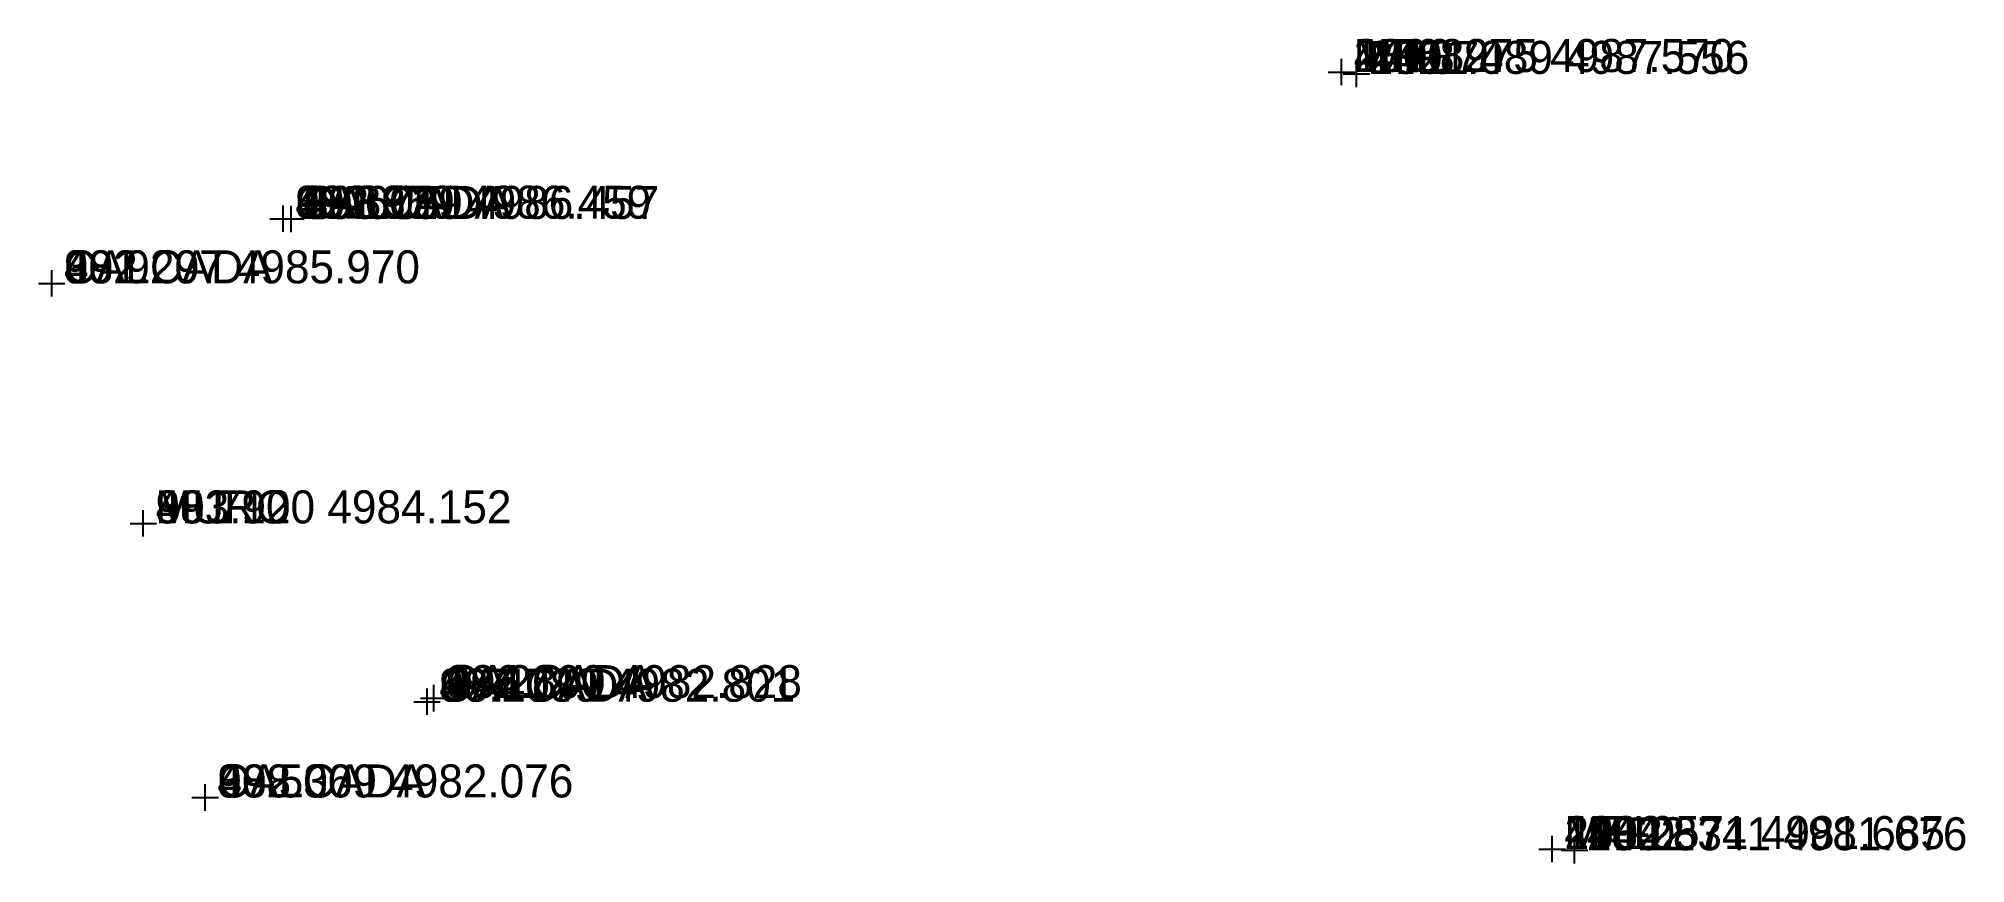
# Model space of a CAD drawing. Extents: x 886 to 1008, y 4909 to 5108.
# Drawn here: x 991.11 to 1005.7, y 4981.58 to 4987.82 of the extents above; entities that cross this region are included whole.
import ezdxf

# ---------------------------------------------------------------- set-up
doc = ezdxf.new("R2010")
doc.units = 0
doc.linetypes.add('1', pattern=[0])
doc.layers.get('0').update_dxf_attribs({"linetype": '1'})
doc.styles.add('STD', font='txt')

msp = doc.modelspace()

# ---------------------------------------------------------------- texts
at = {"layer": 'CO_ORDS', "color": 3, "style": 'STD'}
for s, p in [(' 1000.975 4987.570', (1000.9751, 4987.5701, 48.6824)), (' 1001.089 4987.556', (1001.0887, 4987.5562, 48.8743)), (' 992.959 4986.459', (992.9589, 4986.4594, 48.8865)), (' 993.019 4986.457', (993.0192, 4986.4574, 48.6754)), (' 991.207 4985.970', (991.2071, 4985.9697, 48.9287)), (' 991.900 4984.152', (991.9002, 4984.1516, 48.7116)), (' 994.049 4982.801', (994.0494, 4982.8012, 48.4778)), (' 994.100 4982.828', (994.0998, 4982.828, 48.2803)), (' 992.369 4982.076', (992.3688, 4982.0759, 48.4998)), (' 1002.571 4981.685', (1002.5708, 4981.6849, 48.1054)), (' 1002.741 4981.676', (1002.7408, 4981.6761, 48.2827))]:
    msp.add_text(s, height=0.25, dxfattribs=at).set_placement(p)
at = {"layer": 'CODE', "color": 3, "style": 'STD'}
for s, p in [(' MF', (1000.9751, 4987.5701, 48.6824)), (' MF', (1001.0887, 4987.5562, 48.8743)), (' CALCADA', (992.9589, 4986.4594, 48.8865)), (' CALCADA', (993.0192, 4986.4574, 48.6754)), (' CALCADA', (991.2071, 4985.9697, 48.9287)), (' MURO', (991.9002, 4984.1516, 48.7116)), (' CALCADA', (994.0494, 4982.8012, 48.4778)), (' CALCADA', (994.0998, 4982.828, 48.2803)), (' CALCADA', (992.3688, 4982.0759, 48.4998)), (' MF', (1002.5708, 4981.6849, 48.1054)), (' MF', (1002.7408, 4981.6761, 48.2827))]:
    msp.add_text(s, height=0.25, dxfattribs=at).set_placement(p)
at = {"layer": 'HEIGHT', "color": 3, "style": 'STD'}
for s, p in [(' 48.682', (1000.9751, 4987.5701, 48.6824)), (' 48.874', (1001.0887, 4987.5562, 48.8743)), (' 48.887', (992.9589, 4986.4594, 48.8865)), (' 48.675', (993.0192, 4986.4574, 48.6754)), (' 48.929', (991.2071, 4985.9697, 48.9287)), (' 48.712', (991.9002, 4984.1516, 48.7116)), (' 48.478', (994.0494, 4982.8012, 48.4778)), (' 48.280', (994.0998, 4982.828, 48.2803)), (' 48.500', (992.3688, 4982.0759, 48.4998)), (' 48.105', (1002.5708, 4981.6849, 48.1054)), (' 48.283', (1002.7408, 4981.6761, 48.2827))]:
    msp.add_text(s, height=0.25, dxfattribs=at).set_placement(p)
at = {"layer": 'PT_ID', "color": 3, "style": 'STD'}
for s, p in [(' 241', (1000.9751, 4987.5701, 48.6824)), (' 242', (1001.0887, 4987.5562, 48.8743)), (' 301', (992.9589, 4986.4594, 48.8865)), (' 300', (993.0192, 4986.4574, 48.6754)), (' 302', (991.2071, 4985.9697, 48.9287)), (' 303', (991.9002, 4984.1516, 48.7116)), (' 307', (994.0494, 4982.8012, 48.4778)), (' 306', (994.0998, 4982.828, 48.2803)), (' 308', (992.3688, 4982.0759, 48.4998)), (' 243', (1002.5708, 4981.6849, 48.1054)), (' 244', (1002.7408, 4981.6761, 48.2827))]:
    msp.add_text(s, height=0.25, dxfattribs=at).set_placement(p)

# ---------------------------------------------------------------- blocks, each defined once
blk = doc.blocks.new('CROSS')
at = {"color": 0}
for p, q in [((-50, 0), (50, 0)), ((0, -50), (0, 50))]:
    blk.add_line(p, q, dxfattribs=at)

# ---------------------------------------------------------------- block references
at = {"layer": 'POINT', "color": 2, "xscale": 0.002, "yscale": 0.002, "zscale": 0.002}
for p in [(1000.9751, 4987.5701, 48.6824), (1001.0887, 4987.5562, 48.8743), (992.9589, 4986.4594, 48.8865), (993.0192, 4986.4574, 48.6754), (991.2071, 4985.9697, 48.9287), (991.9002, 4984.1516, 48.7116), (994.0494, 4982.8012, 48.4778), (994.0998, 4982.828, 48.2803), (992.3688, 4982.0759, 48.4998), (1002.5708, 4981.6849, 48.1054), (1002.7408, 4981.6761, 48.2827)]:
    msp.add_blockref('CROSS', p, dxfattribs=at)

msp.set_redraw_order([(e.dxf.handle, doc.entitydb.next_handle()) for e in msp.query("TEXT MTEXT ATTDEF DIMENSION ARC_DIMENSION")])  # texts and dimensions are drawn at this point

doc.saveas('drawing.dxf')
